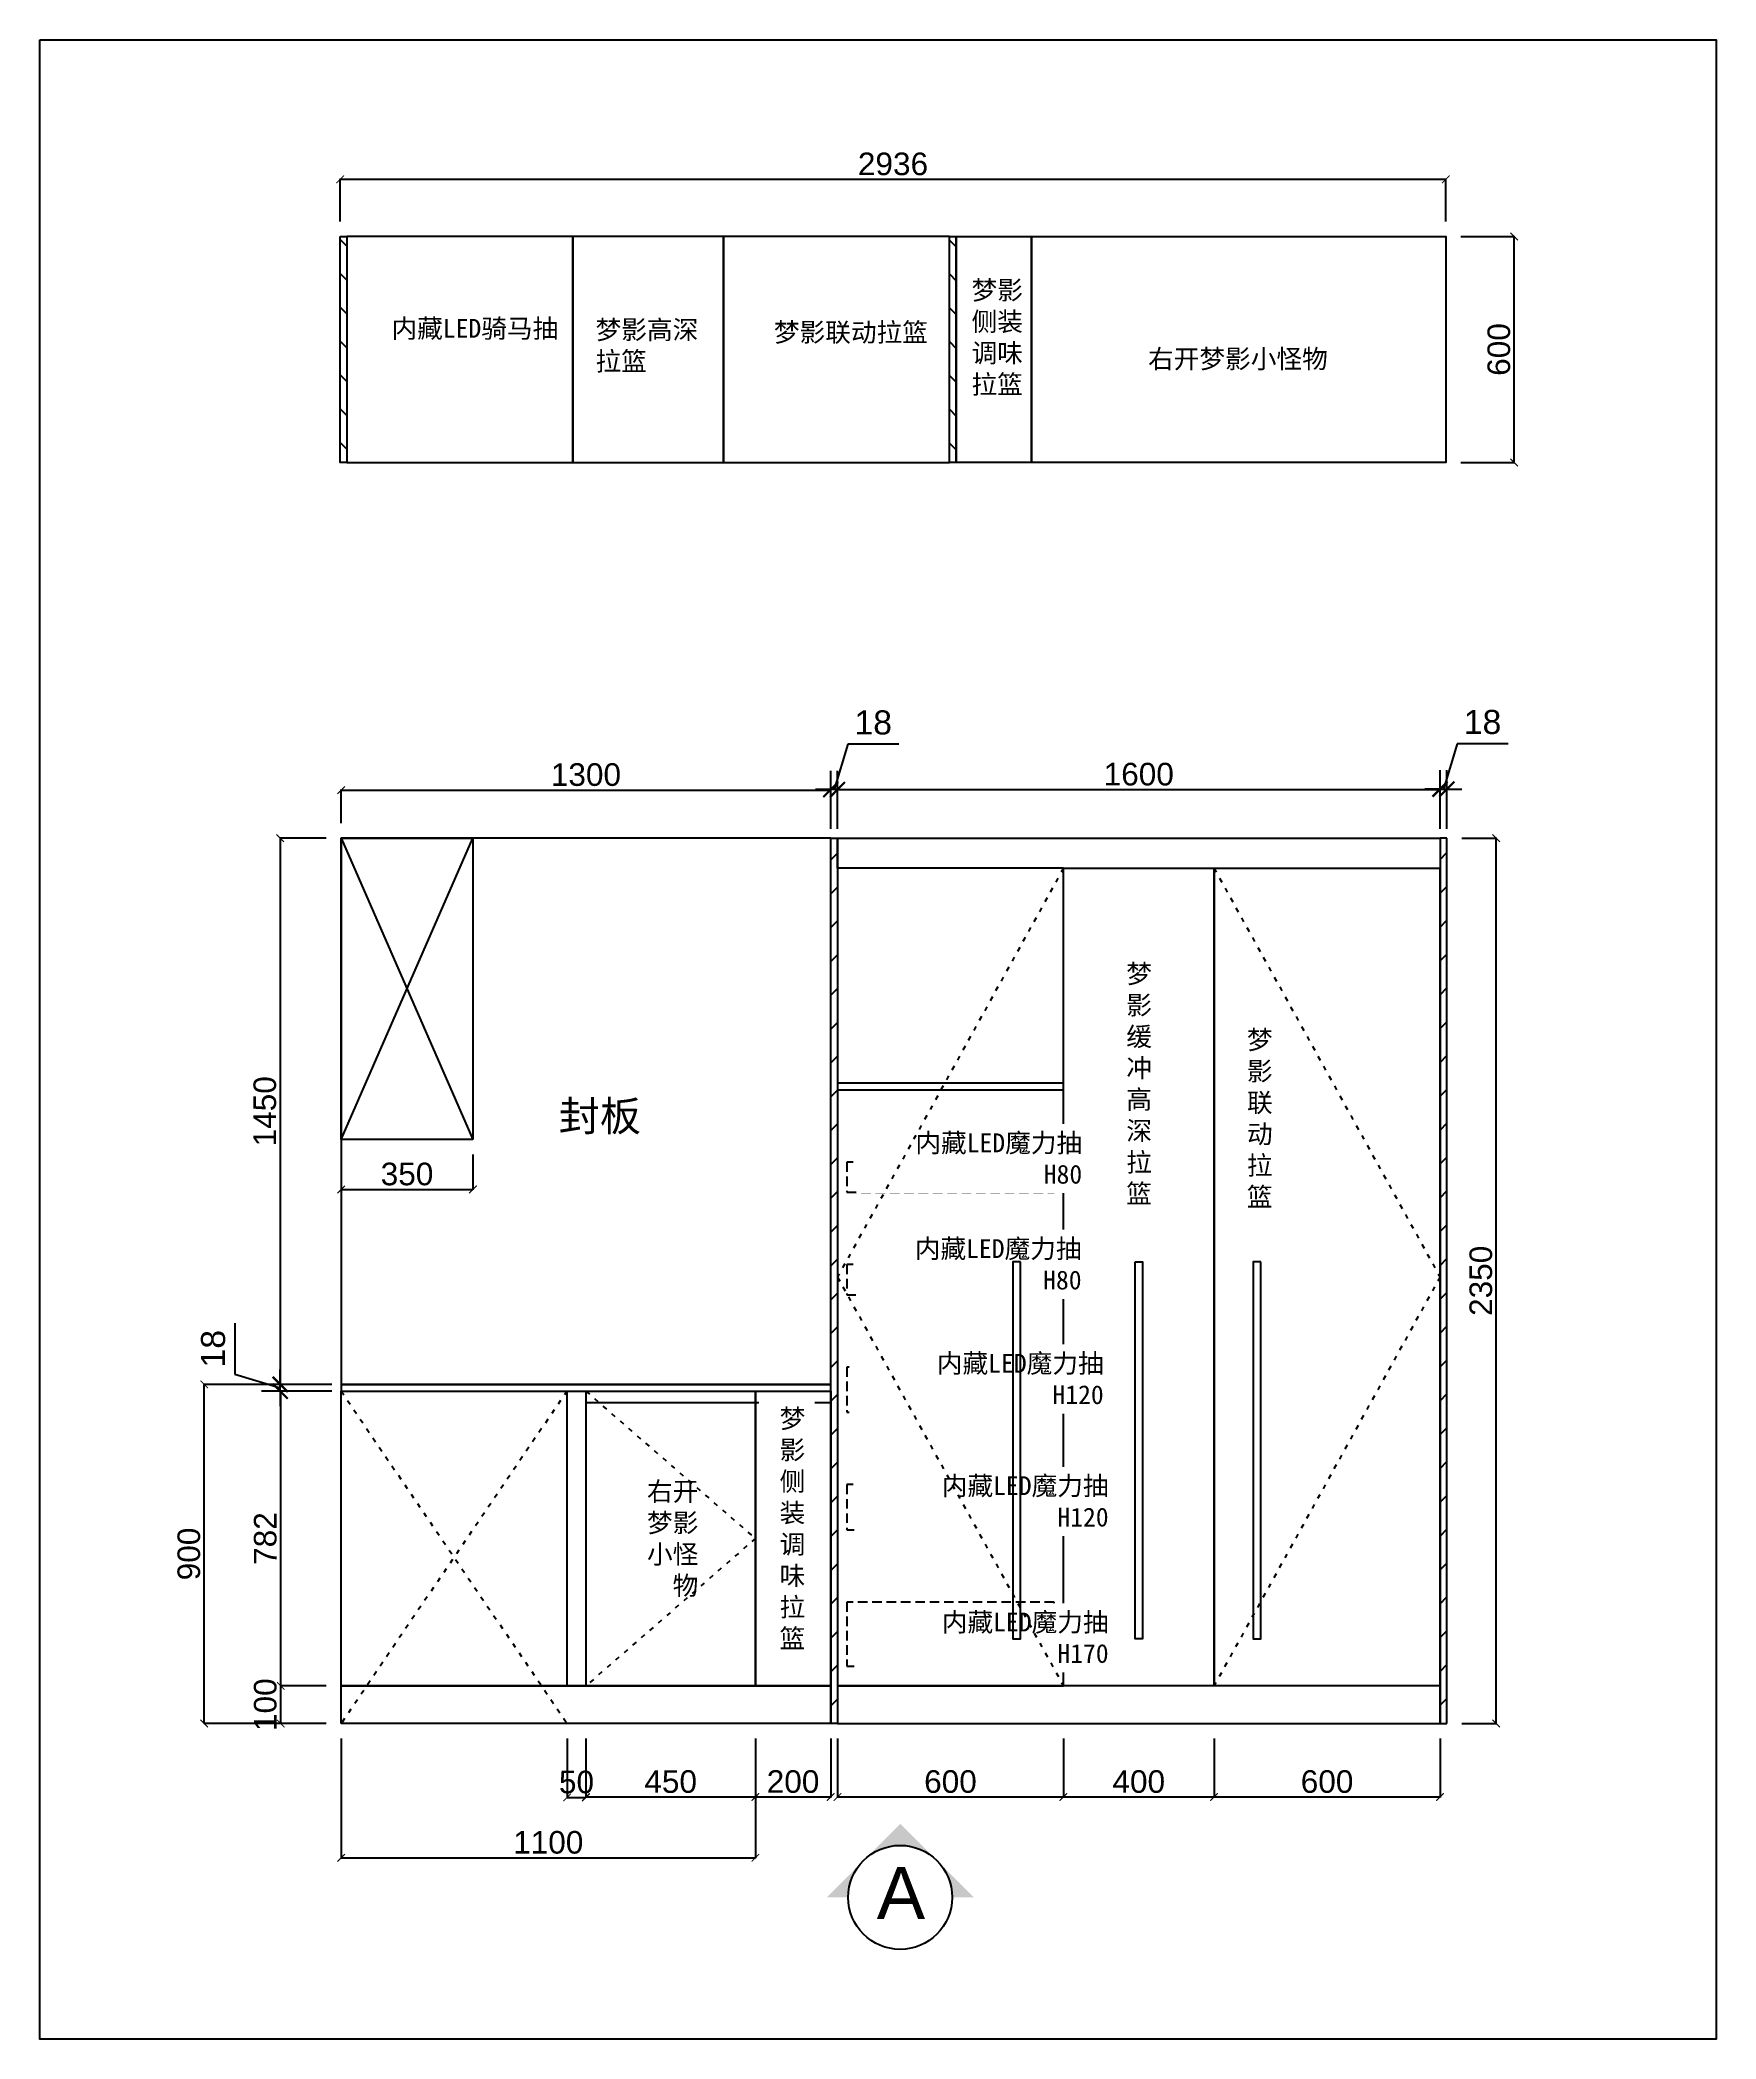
# Model space of a CAD drawing. Header units: millimetres. Extents: x 0 to 1097966, y -63096 to 223085.
# Drawn here: x 1084506 to 1088957, y 207450 to 212756 of the extents above; entities that cross this region are included whole.
import ezdxf

# ---------------------------------------------------------------- set-up
doc = ezdxf.new("R2010")
doc.units = ezdxf.units.MM
for name, pattern in [('1800', [200000, 100000, 100000]), ('34', [30, 12, -18]), ('DASHEDX2', [38.1, 25.4, -12.7])]:
    doc.linetypes.add(name, pattern=pattern)
doc.styles.get("Standard").update_dxf_attribs({"font": 'arial.ttf'})
doc.dimstyles.new('板材标注', dxfattribs={"dimscale": 40, "dimtxt": 1.6, "dimasz": 1, "dimexe": 1.25, "dimexo": 0.625, "dimtad": 1, "dimdec": 0, "dimtxsty": 'Standard', "dimblk": 'ARCHTICK', "dimcen": 2.5, "dimdle": 2, "dimclrd": 5, "dimclre": 5, "dimadec": 0, "dimazin": 0, "dimtfac": 1, "dimtmove": 1, "dimatfit": 3, "dimldrblk": 'DOT', "dimfxl": 1, "dimarcsym": 0})
doc.dimstyles.new('橱柜侧', dxfattribs={"dimtxt": 60, "dimasz": 20, "dimexe": 1.25, "dimexo": 40, "dimgap": 10, "dimtad": 1, "dimdec": 0, "dimtxsty": 'Standard', "dimblk": 'ARCHTICK', "dimcen": 2.5, "dimclrd": 1, "dimclre": 1, "dimadec": 0, "dimazin": 0, "dimtfac": 1, "dimtmove": 0, "dimatfit": 3, "dimfxl": 1, "dimarcsym": 0})
pattern_1 = [(45, (-21950.55, -12343.9), (-44.9012806, 44.9012806), [])]
pattern_2 = [(135, (1287399.76, -781659.03), (-44.9012806, -44.9012806), [])]

msp = doc.modelspace()

# ---------------------------------------------------------------- texts
at = {"color": 251, "true_color": 0x636466, "attachment_point": 1}
for s, insert, char_height, width in [('{\\f宋体|b0|i0|c134|p2;梦影侧装调味拉篮}', (1086979.995, 212117.258), 50, 163.00182), ('\\pt100;{\\fSimSun|b0|i0|c134|p2;内藏LED骑马抽}', (1085439.644, 212015.854), 50, 421.7969), ('{\\f宋体|b0|i0|c134|p2;梦影高深拉篮}', (1085981.684, 212012.094), 50, 287.79138), ('{\\f宋体|b0|i0|c134|p2;梦影联动拉篮}', (1086455.145, 212005.337), 50, 421.7969), ('{\\f宋体|b0|i0|c134|p2;右开梦影小怪物}', (1087448.653, 211934.776), 50, 512.09345), ('{\\f宋体|b0|i0|c134|p2;封板}', (1085883.79, 209940.212), 80, 512.09345)]:
    msp.add_mtext(s, dxfattribs=dict(at, insert=insert, char_height=char_height, width=width))
at = {"char_height": 50, "attachment_point": 3, "bg_fill": 2}
for s, insert, width in [('{\\f宋体|b0|i0|c134|p2;梦影缓冲高深拉篮}', (1087459.135, 210302.699), 60.1258), ('{\\f宋体|b0|i0|c134|p2;右开梦影小怪物}', (1086254.504, 208928.773), 174.56511)]:
    msp.add_mtext(s, dxfattribs=dict(at, insert=insert, width=width))
at = {"color": 7, "insert": (1086728.189, 207906.569), "char_height": 138.021, "attachment_point": 1}
msp.add_mtext('A', dxfattribs=at)

# ---------------------------------------------------------------- blocks, each defined once
blk = doc.blocks.new('_ArchTick')
at = {"color": 0, "linetype": 'ByBlock', "const_width": 0.15}
blk.add_lwpolyline([(-0.5, -0.5), (0.5, 0.5)], dxfattribs=at)
blk = doc.blocks.new('*D220')
at = {"color": 1, "lineweight": -2, "transparency": 16777216}
for p, q in [((1087624, 208247.7), (1087624, 208091.5)), ((1088224, 208247.7), (1088224, 208091.5)), ((1087624, 208092.7), (1088224, 208092.7))]:
    blk.add_line(p, q, dxfattribs=at)
at = {"layer": 'Defpoints', "color": 0, "linetype": '1800', "lineweight": -2, "transparency": 16777216}
for p in [(1087624, 208287.7), (1088224, 208287.7), (1088224, 208092.7)]:
    blk.add_point(p, dxfattribs=at)
at = {"color": 1, "linetype": '1800', "lineweight": -2, "transparency": 16777216, "xscale": 20, "yscale": 20, "zscale": 20, "rotation": 180}
blk.add_blockref('_ArchTick', (1087624, 208092.7), dxfattribs=at)
at = {"color": 1, "linetype": '1800', "lineweight": -2, "transparency": 16777216, "xscale": 20, "yscale": 20, "zscale": 20}
blk.add_blockref('_ArchTick', (1088224, 208092.7), dxfattribs=at)
at = {"color": 0, "linetype": '1800', "transparency": 16777216, "insert": (1087924, 208133.3), "char_height": 60, "attachment_point": 5}
blk.add_mtext('600', dxfattribs=at)
blk = doc.blocks.new('*D221')
at = {"color": 1, "lineweight": -2, "transparency": 16777216}
for p, q in [((1087224, 208247.7), (1087224, 208091.5)), ((1087624, 208247.7), (1087624, 208091.5)), ((1087224, 208092.7), (1087624, 208092.7))]:
    blk.add_line(p, q, dxfattribs=at)
at = {"layer": 'Defpoints', "color": 0, "linetype": '1800', "lineweight": -2, "transparency": 16777216}
for p in [(1087224, 208287.7), (1087624, 208287.7), (1087624, 208092.7)]:
    blk.add_point(p, dxfattribs=at)
at = {"color": 1, "linetype": '1800', "lineweight": -2, "transparency": 16777216, "xscale": 20, "yscale": 20, "zscale": 20, "rotation": 180}
blk.add_blockref('_ArchTick', (1087224, 208092.7), dxfattribs=at)
at = {"color": 1, "linetype": '1800', "lineweight": -2, "transparency": 16777216, "xscale": 20, "yscale": 20, "zscale": 20}
blk.add_blockref('_ArchTick', (1087624, 208092.7), dxfattribs=at)
at = {"color": 0, "linetype": '1800', "transparency": 16777216, "insert": (1087424, 208133.3), "char_height": 60, "attachment_point": 5}
blk.add_mtext('400', dxfattribs=at)
blk = doc.blocks.new('*D222')
at = {"color": 1, "lineweight": -2, "transparency": 16777216}
for p, q in [((1086624, 208247.7), (1086624, 208091.5)), ((1087224, 208247.7), (1087224, 208091.5)), ((1086624, 208092.7), (1087224, 208092.7))]:
    blk.add_line(p, q, dxfattribs=at)
at = {"layer": 'Defpoints', "color": 0, "linetype": '1800', "lineweight": -2, "transparency": 16777216}
for p in [(1086624, 208287.7), (1087224, 208287.7), (1087224, 208092.7)]:
    blk.add_point(p, dxfattribs=at)
at = {"color": 1, "linetype": '1800', "lineweight": -2, "transparency": 16777216, "xscale": 20, "yscale": 20, "zscale": 20, "rotation": 180}
blk.add_blockref('_ArchTick', (1086624, 208092.7), dxfattribs=at)
at = {"color": 1, "linetype": '1800', "lineweight": -2, "transparency": 16777216, "xscale": 20, "yscale": 20, "zscale": 20}
blk.add_blockref('_ArchTick', (1087224, 208092.7), dxfattribs=at)
at = {"color": 0, "linetype": '1800', "transparency": 16777216, "insert": (1086924, 208133.3), "char_height": 60, "attachment_point": 5}
blk.add_mtext('600', dxfattribs=at)
blk = doc.blocks.new('*D223')
at = {"color": 1, "lineweight": -2, "transparency": 16777216}
for p, q in [((1086406, 208247.7), (1086406, 208091.5)), ((1086606, 208247.7), (1086606, 208091.5)), ((1086406, 208092.7), (1086606, 208092.7))]:
    blk.add_line(p, q, dxfattribs=at)
at = {"layer": 'Defpoints', "color": 0, "linetype": '1800', "lineweight": -2, "transparency": 16777216}
for p in [(1086406, 208287.7), (1086606, 208287.7), (1086606, 208092.7)]:
    blk.add_point(p, dxfattribs=at)
at = {"color": 1, "linetype": '1800', "lineweight": -2, "transparency": 16777216, "xscale": 20, "yscale": 20, "zscale": 20, "rotation": 180}
blk.add_blockref('_ArchTick', (1086406, 208092.7), dxfattribs=at)
at = {"color": 1, "linetype": '1800', "lineweight": -2, "transparency": 16777216, "xscale": 20, "yscale": 20, "zscale": 20}
blk.add_blockref('_ArchTick', (1086606, 208092.7), dxfattribs=at)
at = {"color": 0, "linetype": '1800', "transparency": 16777216, "insert": (1086506, 208133.3), "char_height": 60, "attachment_point": 5}
blk.add_mtext('200', dxfattribs=at)
blk = doc.blocks.new('*D224')
at = {"color": 1, "lineweight": -2, "transparency": 16777216}
for p, q in [((1085956, 208247.7), (1085956, 208091.5)), ((1086406, 208247.7), (1086406, 208091.5)), ((1085956, 208092.7), (1086406, 208092.7))]:
    blk.add_line(p, q, dxfattribs=at)
at = {"layer": 'Defpoints', "color": 0, "linetype": '1800', "lineweight": -2, "transparency": 16777216}
for p in [(1085956, 208287.7), (1086406, 208287.7), (1086406, 208092.7)]:
    blk.add_point(p, dxfattribs=at)
at = {"color": 1, "linetype": '1800', "lineweight": -2, "transparency": 16777216, "xscale": 20, "yscale": 20, "zscale": 20, "rotation": 180}
blk.add_blockref('_ArchTick', (1085956, 208092.7), dxfattribs=at)
at = {"color": 1, "linetype": '1800', "lineweight": -2, "transparency": 16777216, "xscale": 20, "yscale": 20, "zscale": 20}
blk.add_blockref('_ArchTick', (1086406, 208092.7), dxfattribs=at)
at = {"color": 0, "linetype": '1800', "transparency": 16777216, "insert": (1086181, 208133.3), "char_height": 60, "attachment_point": 5}
blk.add_mtext('450', dxfattribs=at)
blk = doc.blocks.new('*D225')
at = {"color": 1, "lineweight": -2, "transparency": 16777216}
for p, q in [((1085906, 208247.7), (1085906, 208090.2)), ((1085956, 208247.7), (1085956, 208090.2)), ((1085906, 208091.5), (1085956, 208091.5))]:
    blk.add_line(p, q, dxfattribs=at)
at = {"layer": 'Defpoints', "color": 0, "linetype": '1800', "lineweight": -2, "transparency": 16777216}
for p in [(1085906, 208287.7), (1085956, 208287.7), (1085956, 208091.5)]:
    blk.add_point(p, dxfattribs=at)
at = {"color": 1, "linetype": '1800', "lineweight": -2, "transparency": 16777216, "xscale": 20, "yscale": 20, "zscale": 20, "rotation": 180}
blk.add_blockref('_ArchTick', (1085906, 208091.5), dxfattribs=at)
at = {"color": 1, "linetype": '1800', "lineweight": -2, "transparency": 16777216, "xscale": 20, "yscale": 20, "zscale": 20}
blk.add_blockref('_ArchTick', (1085956, 208091.5), dxfattribs=at)
at = {"color": 0, "linetype": '1800', "transparency": 16777216, "insert": (1085931, 208132.1), "char_height": 60, "attachment_point": 5}
blk.add_mtext('50', dxfattribs=at)
blk = doc.blocks.new('*D226')
at = {"color": 1, "lineweight": -2, "transparency": 16777216}
for p, q in [((1085306, 208247.7), (1085306, 207930.1)), ((1086406, 208247.7), (1086406, 207930.1)), ((1085306, 207931.3), (1086406, 207931.3))]:
    blk.add_line(p, q, dxfattribs=at)
at = {"layer": 'Defpoints', "color": 0, "linetype": '1800', "lineweight": -2, "transparency": 16777216}
for p in [(1085306, 208287.7), (1086406, 208287.7), (1086406, 207931.3)]:
    blk.add_point(p, dxfattribs=at)
at = {"color": 1, "linetype": '1800', "lineweight": -2, "transparency": 16777216, "xscale": 20, "yscale": 20, "zscale": 20, "rotation": 180}
blk.add_blockref('_ArchTick', (1085306, 207931.3), dxfattribs=at)
at = {"color": 1, "linetype": '1800', "lineweight": -2, "transparency": 16777216, "xscale": 20, "yscale": 20, "zscale": 20}
blk.add_blockref('_ArchTick', (1086406, 207931.3), dxfattribs=at)
at = {"color": 0, "linetype": '1800', "transparency": 16777216, "insert": (1085856, 207972), "char_height": 60, "attachment_point": 5}
blk.add_mtext('1100', dxfattribs=at)
blk = doc.blocks.new('*D227')
at = {"color": 1, "lineweight": -2, "transparency": 16777216}
for p, q in [((1085266, 208387.7), (1085144.2, 208387.7)), ((1085145.5, 208287.7), (1085145.5, 208387.7)), ((1085266, 208287.7), (1085144.2, 208287.7))]:
    blk.add_line(p, q, dxfattribs=at)
at = {"layer": 'Defpoints', "color": 0, "linetype": '1800', "lineweight": -2, "transparency": 16777216}
for p in [(1085145.5, 208387.7), (1085306, 208387.7), (1085306, 208287.7)]:
    blk.add_point(p, dxfattribs=at)
at = {"color": 1, "linetype": '1800', "lineweight": -2, "transparency": 16777216, "xscale": 20, "yscale": 20, "zscale": 20}
for p, rotation in [((1085145.5, 208387.7), 90), ((1085145.5, 208287.7), 270)]:
    blk.add_blockref('_ArchTick', p, dxfattribs=dict(at, rotation=rotation))
at = {"color": 0, "linetype": '1800', "transparency": 16777216, "insert": (1085104.8, 208337.7), "char_height": 60, "attachment_point": 5, "rotation": 90}
blk.add_mtext('100', dxfattribs=at)
blk = doc.blocks.new('*D228')
at = {"color": 1, "lineweight": -2, "transparency": 16777216}
for p, q in [((1085266, 209169.7), (1085144.2, 209169.7)), ((1085145.5, 208387.7), (1085145.5, 209169.7)), ((1085266, 208387.7), (1085144.2, 208387.7))]:
    blk.add_line(p, q, dxfattribs=at)
at = {"layer": 'Defpoints', "color": 0, "linetype": '1800', "lineweight": -2, "transparency": 16777216}
for p in [(1085145.5, 209169.7), (1085306, 209169.7), (1085306, 208387.7)]:
    blk.add_point(p, dxfattribs=at)
at = {"color": 1, "linetype": '1800', "lineweight": -2, "transparency": 16777216, "xscale": 20, "yscale": 20, "zscale": 20}
for p, rotation in [((1085145.5, 209169.7), 90), ((1085145.5, 208387.7), 270)]:
    blk.add_blockref('_ArchTick', p, dxfattribs=dict(at, rotation=rotation))
at = {"color": 0, "linetype": '1800', "transparency": 16777216, "insert": (1085104.8, 208778.7), "char_height": 60, "attachment_point": 5, "rotation": 90}
blk.add_mtext('782', dxfattribs=at)
blk = doc.blocks.new('*D229')
at = {"color": 5, "lineweight": -2, "transparency": 16777216}
for p, q in [((1085024, 209350.5), (1085024, 209214.7)), ((1085024, 209214.7), (1085144.2, 209178.7)), ((1085144.2, 209187.7), (1085144.2, 209227.7)), ((1085281, 209187.7), (1085094.2, 209187.7)), ((1085281, 209169.7), (1085094.2, 209169.7)), ((1085144.2, 209169.7), (1085144.2, 209187.7)), ((1085144.2, 209169.7), (1085144.2, 209129.7))]:
    blk.add_line(p, q, dxfattribs=at)
at = {"layer": 'Defpoints', "color": 0, "linetype": '1800', "lineweight": -2, "transparency": 16777216}
for p in [(1085144.2, 209187.7), (1085306, 209187.7), (1085306, 209169.7)]:
    blk.add_point(p, dxfattribs=at)
at = {"color": 5, "linetype": '1800', "lineweight": -2, "transparency": 16777216, "xscale": 40, "yscale": 40, "zscale": 40}
for p, rotation in [((1085144.2, 209187.7), 270), ((1085144.2, 209169.7), 90)]:
    blk.add_blockref('_ArchTick', p, dxfattribs=dict(at, rotation=rotation))
at = {"color": 0, "linetype": '1800', "transparency": 16777216, "insert": (1084966.3, 209282.6), "char_height": 64, "attachment_point": 5, "rotation": 90}
blk.add_mtext('18', dxfattribs=at)
blk = doc.blocks.new('_Dot')
at = {"color": 0, "linetype": 'ByBlock', "lineweight": -2}
blk.add_line((-0.5, 0), (-1, 0), dxfattribs=at)
at = {"color": 0, "linetype": 'ByBlock', "const_width": 0.5}
blk.add_lwpolyline([(-0.25, 0, 1), (0.25, 0, 1)], format="xyb", close=True, dxfattribs=at)
blk = doc.blocks.new('*D230')
at = {"color": 1, "lineweight": -2, "transparency": 16777216}
for p, q in [((1085266, 209187.7), (1084941.2, 209187.7)), ((1084942.5, 208287.7), (1084942.5, 209187.7)), ((1085266, 208287.7), (1084941.2, 208287.7))]:
    blk.add_line(p, q, dxfattribs=at)
at = {"layer": 'Defpoints', "color": 0, "linetype": '1800', "lineweight": -2, "transparency": 16777216}
for p in [(1084942.5, 209187.7), (1085306, 209187.7), (1085306, 208287.7)]:
    blk.add_point(p, dxfattribs=at)
at = {"color": 1, "linetype": '1800', "lineweight": -2, "transparency": 16777216, "xscale": 20, "yscale": 20, "zscale": 20}
for p, rotation in [((1084942.5, 209187.7), 90), ((1084942.5, 208287.7), 270)]:
    blk.add_blockref('_ArchTick', p, dxfattribs=dict(at, rotation=rotation))
at = {"color": 0, "linetype": '1800', "transparency": 16777216, "insert": (1084901.8, 208737.7), "char_height": 60, "attachment_point": 5, "rotation": 90}
blk.add_mtext('900', dxfattribs=at)
blk = doc.blocks.new('*D231')
at = {"color": 1, "lineweight": -2, "transparency": 16777216}
for p, q in [((1088282, 210637.7), (1088374.5, 210637.7)), ((1088373.3, 208287.7), (1088373.3, 210637.7)), ((1088282, 208287.7), (1088374.5, 208287.7))]:
    blk.add_line(p, q, dxfattribs=at)
at = {"layer": 'Defpoints', "color": 0, "linetype": '1800', "lineweight": -2, "transparency": 16777216}
for p in [(1088242, 210637.7), (1088373.3, 210637.7), (1088242, 208287.7)]:
    blk.add_point(p, dxfattribs=at)
at = {"color": 1, "linetype": '1800', "lineweight": -2, "transparency": 16777216, "xscale": 20, "yscale": 20, "zscale": 20}
for p, rotation in [((1088373.3, 210637.7), 90), ((1088373.3, 208287.7), 270)]:
    blk.add_blockref('_ArchTick', p, dxfattribs=dict(at, rotation=rotation))
at = {"color": 0, "linetype": '1800', "transparency": 16777216, "insert": (1088332.6, 209462.7), "char_height": 60, "attachment_point": 5, "rotation": 90}
blk.add_mtext('2350', dxfattribs=at)
blk = doc.blocks.new('*D232')
at = {"color": 1, "lineweight": -2, "transparency": 16777216}
for p, q in [((1085306, 210677.7), (1085306, 210766.6)), ((1085306, 210765.3), (1086606, 210765.3)), ((1086606, 210677.7), (1086606, 210766.6))]:
    blk.add_line(p, q, dxfattribs=at)
at = {"layer": 'Defpoints', "color": 0, "linetype": '1800', "lineweight": -2, "transparency": 16777216}
for p in [(1086606, 210765.3), (1085306, 210637.7), (1086606, 210637.7)]:
    blk.add_point(p, dxfattribs=at)
at = {"color": 1, "linetype": '1800', "lineweight": -2, "transparency": 16777216, "xscale": 20, "yscale": 20, "zscale": 20, "rotation": 180}
blk.add_blockref('_ArchTick', (1085306, 210765.3), dxfattribs=at)
at = {"color": 1, "linetype": '1800', "lineweight": -2, "transparency": 16777216, "xscale": 20, "yscale": 20, "zscale": 20}
blk.add_blockref('_ArchTick', (1086606, 210765.3), dxfattribs=at)
at = {"color": 0, "linetype": '1800', "transparency": 16777216, "insert": (1085956, 210806), "char_height": 60, "attachment_point": 5}
blk.add_mtext('1300', dxfattribs=at)
blk = doc.blocks.new('*D233')
at = {"color": 1, "lineweight": -2, "transparency": 16777216}
for p, q in [((1085266, 210637.7), (1085143, 210637.7)), ((1085144.2, 210637.7), (1085144.2, 209187.7)), ((1085266, 209187.7), (1085143, 209187.7))]:
    blk.add_line(p, q, dxfattribs=at)
at = {"layer": 'Defpoints', "color": 0, "linetype": '1800', "lineweight": -2, "transparency": 16777216}
for p in [(1085306, 210637.7), (1085144.2, 209187.7), (1085306, 209187.7)]:
    blk.add_point(p, dxfattribs=at)
at = {"color": 1, "linetype": '1800', "lineweight": -2, "transparency": 16777216, "xscale": 20, "yscale": 20, "zscale": 20}
for p, rotation in [((1085144.2, 210637.7), 90), ((1085144.2, 209187.7), 270)]:
    blk.add_blockref('_ArchTick', p, dxfattribs=dict(at, rotation=rotation))
at = {"color": 0, "linetype": '1800', "transparency": 16777216, "insert": (1085103.6, 209912.7), "char_height": 60, "attachment_point": 5, "rotation": 90}
blk.add_mtext('1450', dxfattribs=at)
blk = doc.blocks.new('*D234')
at = {"color": 1, "lineweight": -2, "transparency": 16777216}
for p, q in [((1085306, 209797.7), (1085306, 209704)), ((1085656, 209797.7), (1085656, 209704)), ((1085306, 209705.3), (1085656, 209705.3))]:
    blk.add_line(p, q, dxfattribs=at)
at = {"layer": 'Defpoints', "color": 0, "linetype": '1800', "lineweight": -2, "transparency": 16777216}
for p in [(1085306, 209837.7), (1085656, 209837.7), (1085656, 209705.3)]:
    blk.add_point(p, dxfattribs=at)
at = {"color": 1, "linetype": '1800', "lineweight": -2, "transparency": 16777216, "xscale": 20, "yscale": 20, "zscale": 20, "rotation": 180}
blk.add_blockref('_ArchTick', (1085306, 209705.3), dxfattribs=at)
at = {"color": 1, "linetype": '1800', "lineweight": -2, "transparency": 16777216, "xscale": 20, "yscale": 20, "zscale": 20}
blk.add_blockref('_ArchTick', (1085656, 209705.3), dxfattribs=at)
at = {"color": 0, "linetype": '1800', "transparency": 16777216, "insert": (1085481, 209745.9), "char_height": 60, "attachment_point": 5}
blk.add_mtext('350', dxfattribs=at)
blk = doc.blocks.new('*D235')
at = {"color": 1, "linetype": '1800', "lineweight": -2, "transparency": 16777216}
for p, q in [((1086624, 210677.7), (1086624, 210767.8)), ((1086624, 210766.6), (1088224, 210766.6)), ((1088224, 210677.7), (1088224, 210767.8))]:
    blk.add_line(p, q, dxfattribs=at)
at = {"layer": 'Defpoints', "color": 0, "linetype": '1800', "lineweight": -2, "transparency": 16777216}
for p in [(1088224, 210766.6), (1086624, 210637.7), (1088224, 210637.7)]:
    blk.add_point(p, dxfattribs=at)
at = {"color": 1, "linetype": '1800', "lineweight": -2, "transparency": 16777216, "xscale": 20, "yscale": 20, "zscale": 20, "rotation": 180}
blk.add_blockref('_ArchTick', (1086624, 210766.6), dxfattribs=at)
at = {"color": 1, "linetype": '1800', "lineweight": -2, "transparency": 16777216, "xscale": 20, "yscale": 20, "zscale": 20}
blk.add_blockref('_ArchTick', (1088224, 210766.6), dxfattribs=at)
at = {"color": 0, "linetype": '1800', "lineweight": -2, "transparency": 16777216, "insert": (1087424, 210807.2), "char_height": 60, "attachment_point": 5}
blk.add_mtext('1600', dxfattribs=at)
blk = doc.blocks.new('*D236')
at = {"color": 5, "linetype": '1800', "lineweight": -2, "transparency": 16777216}
for p, q in [((1088269.1, 210888), (1088233, 210767.8)), ((1088404.9, 210888), (1088269.1, 210888)), ((1088224, 210662.7), (1088224, 210817.8)), ((1088242, 210662.7), (1088242, 210817.8)), ((1088224, 210767.8), (1088184, 210767.8)), ((1088224, 210767.8), (1088242, 210767.8)), ((1088242, 210767.8), (1088282, 210767.8))]:
    blk.add_line(p, q, dxfattribs=at)
at = {"layer": 'Defpoints', "color": 0, "linetype": '1800', "lineweight": -2, "transparency": 16777216}
for p in [(1088242, 210767.8), (1088224, 210637.7), (1088242, 210637.7)]:
    blk.add_point(p, dxfattribs=at)
at = {"color": 5, "linetype": '1800', "lineweight": -2, "transparency": 16777216, "xscale": 40, "yscale": 40, "zscale": 40}
blk.add_blockref('_ArchTick', (1088224, 210767.8), dxfattribs=at)
at = {"color": 5, "linetype": '1800', "lineweight": -2, "transparency": 16777216, "xscale": 40, "yscale": 40, "zscale": 40, "rotation": 180}
blk.add_blockref('_ArchTick', (1088242, 210767.8), dxfattribs=at)
at = {"color": 0, "linetype": '1800', "lineweight": -2, "transparency": 16777216, "insert": (1088337, 210945.7), "char_height": 64, "attachment_point": 5}
blk.add_mtext('18', dxfattribs=at)
blk = doc.blocks.new('*D237')
at = {"color": 5, "linetype": '1800', "lineweight": -2, "transparency": 16777216}
for p, q in [((1086651.1, 210886.8), (1086615, 210766.6)), ((1086786.9, 210886.8), (1086651.1, 210886.8)), ((1086606, 210662.7), (1086606, 210816.6)), ((1086624, 210662.7), (1086624, 210816.6)), ((1086606, 210766.6), (1086566, 210766.6)), ((1086624, 210766.6), (1086606, 210766.6)), ((1086624, 210766.6), (1086664, 210766.6))]:
    blk.add_line(p, q, dxfattribs=at)
at = {"layer": 'Defpoints', "color": 0, "linetype": '1800', "lineweight": -2, "transparency": 16777216}
for p in [(1086606, 210766.6), (1086606, 210637.7), (1086624, 210637.7)]:
    blk.add_point(p, dxfattribs=at)
at = {"color": 5, "linetype": '1800', "lineweight": -2, "transparency": 16777216, "xscale": 40, "yscale": 40, "zscale": 40}
blk.add_blockref('_ArchTick', (1086606, 210766.6), dxfattribs=at)
at = {"color": 5, "linetype": '1800', "lineweight": -2, "transparency": 16777216, "xscale": 40, "yscale": 40, "zscale": 40, "rotation": 180}
blk.add_blockref('_ArchTick', (1086624, 210766.6), dxfattribs=at)
at = {"color": 0, "linetype": '1800', "lineweight": -2, "transparency": 16777216, "insert": (1086719, 210944.4), "char_height": 64, "attachment_point": 5}
blk.add_mtext('18', dxfattribs=at)
blk = doc.blocks.new('*D242')
at = {"color": 1, "linetype": '1800', "lineweight": -2, "transparency": 16777216}
for p, q in [((1085303.4, 212274.7), (1085303.4, 212387.6)), ((1085303.4, 212386.4), (1088239.4, 212386.4)), ((1088239.4, 212274.7), (1088239.4, 212387.6))]:
    blk.add_line(p, q, dxfattribs=at)
at = {"layer": 'Defpoints', "color": 0, "linetype": '1800', "lineweight": -2, "transparency": 16777216}
for p in [(1088239.4, 212386.4), (1085303.4, 212234.7), (1088239.4, 212234.7)]:
    blk.add_point(p, dxfattribs=at)
at = {"color": 1, "linetype": '1800', "lineweight": -2, "transparency": 16777216, "xscale": 20, "yscale": 20, "zscale": 20, "rotation": 180}
blk.add_blockref('_ArchTick', (1085303.4, 212386.4), dxfattribs=at)
at = {"color": 1, "linetype": '1800', "lineweight": -2, "transparency": 16777216, "xscale": 20, "yscale": 20, "zscale": 20}
blk.add_blockref('_ArchTick', (1088239.4, 212386.4), dxfattribs=at)
at = {"color": 0, "linetype": '1800', "lineweight": -2, "transparency": 16777216, "insert": (1086771.4, 212427), "char_height": 60, "attachment_point": 5}
blk.add_mtext('2936', dxfattribs=at)
blk = doc.blocks.new('*D243')
at = {"color": 1, "linetype": '1800', "lineweight": -2, "transparency": 16777216}
for p, q in [((1088279.4, 212234.7), (1088422.3, 212234.7)), ((1088421.1, 211634.7), (1088421.1, 212234.7)), ((1088279.4, 211634.7), (1088422.3, 211634.7))]:
    blk.add_line(p, q, dxfattribs=at)
at = {"layer": 'Defpoints', "color": 0, "linetype": '1800', "lineweight": -2, "transparency": 16777216}
for p in [(1088239.4, 212234.7), (1088421.1, 212234.7), (1088239.4, 211634.7)]:
    blk.add_point(p, dxfattribs=at)
at = {"color": 1, "linetype": '1800', "lineweight": -2, "transparency": 16777216, "xscale": 20, "yscale": 20, "zscale": 20}
for p, rotation in [((1088421.1, 212234.7), 90), ((1088421.1, 211634.7), 270)]:
    blk.add_blockref('_ArchTick', p, dxfattribs=dict(at, rotation=rotation))
at = {"color": 0, "linetype": '1800', "lineweight": -2, "transparency": 16777216, "insert": (1088380.4, 211934.7), "char_height": 60, "attachment_point": 5, "rotation": 90}
blk.add_mtext('600', dxfattribs=at)

# ---------------------------------------------------------------- dimensions: what is measured, and where the dimension line sits
at = {"linetype": '1800', "lineweight": -2}
for base, p1, p2, dimstyle, picture, middle in [((1088239.352, 212386.359), (1085303.352, 212234.742), (1088239.352, 212234.742), '橱柜侧', '*D242', (1086771.352, 212427.014)), ((1086606.028, 210766.591), (1086624.028, 210637.694), (1086606.028, 210637.694), '板材标注', '*D237', (1086676.081, 210944.444)), ((1088242.028, 210767.841), (1088224.028, 210637.694), (1088242.028, 210637.694), '板材标注', '*D236', (1088294.081, 210945.694)), ((1088224.028, 210766.591), (1086624.028, 210637.694), (1088224.028, 210637.694), '橱柜侧', '*D235', (1087424.028, 210807.225))]:
    dim = msp.add_linear_dim(base=base, p1=p1, p2=p2, dimstyle=dimstyle, dxfattribs=at)
    dim.commit()
    dim.dimension.update_dxf_attribs({"geometry": picture, "text_midpoint": middle})
dim = msp.add_linear_dim(base=(1088421.053, 212234.742), p1=(1088239.352, 211634.742), p2=(1088239.352, 212234.742), angle=90, dimstyle='橱柜侧', dxfattribs=at)
dim.commit()
dim.dimension.update_dxf_attribs({"geometry": '*D243', "text_midpoint": (1088380.418, 211934.742)})
for base, p1, p2, picture, middle in [((1086606.028, 210765.341), (1085306.028, 210637.694), (1086606.028, 210637.694), '*D232', (1085956.028, 210805.995)), ((1085656.028, 209705.293), (1085306.028, 209837.694), (1085656.028, 209837.694), '*D234', (1085481.028, 209745.948)), ((1086406.028, 207931.338), (1085306.028, 208287.694), (1086406.028, 208287.694), '*D226', (1085856.028, 207971.972)), ((1086406.028, 208092.701), (1085956.028, 208287.694), (1086406.028, 208287.694), '*D224', (1086181.028, 208133.336)), ((1086606.028, 208092.701), (1086406.028, 208287.694), (1086606.028, 208287.694), '*D223', (1086506.028, 208133.336)), ((1087224.028, 208092.701), (1086624.028, 208287.694), (1087224.028, 208287.694), '*D222', (1086924.028, 208133.336)), ((1087624.028, 208092.701), (1087224.028, 208287.694), (1087624.028, 208287.694), '*D221', (1087424.028, 208133.336)), ((1088224.028, 208092.701), (1087624.028, 208287.694), (1088224.028, 208287.694), '*D220', (1087924.028, 208133.336))]:
    dim = msp.add_linear_dim(base=base, p1=p1, p2=p2, dimstyle='橱柜侧')
    dim.commit()
    dim.dimension.update_dxf_attribs({"geometry": picture, "text_midpoint": middle})
for base, p1, p2, dimstyle, picture, middle in [((1085144.202, 209187.694), (1085306.028, 210637.694), (1085306.028, 209187.694), '橱柜侧', '*D233', (1085103.568, 209912.694)), ((1088373.278, 210637.694), (1088242.028, 208287.694), (1088242.028, 210637.694), '橱柜侧', '*D231', (1088332.623, 209462.694)), ((1085144.202, 209187.694), (1085306.028, 209169.694), (1085306.028, 209187.694), '板材标注', '*D229', (1084966.349, 209239.747)), ((1084942.472, 209187.694), (1085306.028, 208287.694), (1085306.028, 209187.694), '橱柜侧', '*D230', (1084901.838, 208737.694)), ((1085145.452, 209169.694), (1085306.028, 208387.694), (1085306.028, 209169.694), '橱柜侧', '*D228', (1085104.818, 208778.694))]:
    dim = msp.add_linear_dim(base=base, p1=p1, p2=p2, angle=90, dimstyle=dimstyle)
    dim.commit()
    dim.dimension.update_dxf_attribs({"geometry": picture, "text_midpoint": middle})
dim = msp.add_linear_dim(base=(1085145.452, 208387.694), p1=(1085306.028, 208287.694), p2=(1085306.028, 208387.694), angle=90, dimstyle='橱柜侧')
dim.commit()
dim.dimension.update_dxf_attribs({"geometry": '*D227', "text_midpoint": (1085145.452, 208337.694), "dimtype": 160})
dim = msp.add_linear_dim(base=(1085956.028, 208091.451), p1=(1085906.028, 208287.694), p2=(1085956.028, 208287.694), dimstyle='橱柜侧')
dim.commit()
dim.dimension.update_dxf_attribs({"geometry": '*D225', "text_midpoint": (1085931.028, 208091.451), "dimtype": 160})

# ---------------------------------------------------------------- hatches: boundary and pattern name
h = msp.add_hatch()
h.set_pattern_fill('ANSI31', color=256, scale=20, angle=90)
h.set_pattern_definition(pattern_2)
h.paths.add_polyline_path([(1085303.352, 212234.742), (1085303.352, 211634.742), (1085321.352, 211634.742), (1085321.352, 212234.742)])
h = msp.add_hatch()
h.set_pattern_fill('ANSI31', color=256, scale=20, angle=90)
h.set_pattern_definition(pattern_2)
h.paths.add_polyline_path([(1086921.352, 212234.742), (1086921.352, 211634.742), (1086939.352, 211634.742), (1086939.352, 212234.742)])
h = msp.add_hatch()
h.set_pattern_fill('ANSI31', color=256, scale=20)
h.set_pattern_definition(pattern_1)
h.paths.add_polyline_path([(1086606.028, 208287.694), (1086606.028, 210637.694), (1086624.028, 210637.694), (1086624.028, 208287.694)])
h = msp.add_hatch()
h.set_pattern_fill('ANSI31', color=256, scale=20)
h.set_pattern_definition(pattern_1)
h.paths.add_polyline_path([(1088224.028, 210637.694), (1088224.028, 208287.694), (1088242.028, 208287.694), (1088242.028, 210637.694)])
h = msp.add_hatch(color=7)
h.paths.add_polyline_path([(1086790.535, 208021.474), (1086692.94, 207923.879, -0.41421356), (1086888.131, 207923.879)])
h.paths.add_polyline_path([(1086692.94, 207923.879), (1086595.344, 207826.283), (1086652.514, 207826.283, -0.19891237)])
h.paths.add_polyline_path([(1086888.131, 207923.879, -0.19891237), (1086928.556, 207826.283), (1086985.727, 207826.283)])

# ---------------------------------------------------------------- linework, layer by layer
at = {"color": 1}
for p, q in [((1085306.028, 210637.694), (1085656.028, 210637.694)), ((1085306.028, 209837.694), (1085306.028, 210637.694)), ((1085306.028, 210637.694), (1085656.028, 209837.694)), ((1085306.028, 209837.694), (1085656.028, 210637.694)), ((1085656.028, 210637.694), (1085656.028, 209837.694)), ((1085656.028, 209837.694), (1085306.028, 209837.694))]:
    msp.add_line(p, q, dxfattribs=at)
for p, q in [((1086606.028, 208287.694), (1086606.028, 210637.694)), ((1086606.028, 210637.694), (1086624.028, 210637.694)), ((1086624.028, 210557.694), (1086624.028, 210637.694)), ((1086624.028, 210637.694), (1088224.028, 210637.694)), ((1086624.028, 210637.694), (1086624.028, 208287.694)), ((1088224.028, 210637.694), (1088224.028, 210557.694)), ((1088242.028, 210637.694), (1088224.028, 210637.694)), ((1088224.028, 210637.694), (1088224.028, 208287.694)), ((1088242.028, 208287.694), (1088242.028, 210637.694)), ((1087224.028, 210557.694), (1086624.028, 210557.694)), ((1086624.028, 210557.694), (1086624.028, 208387.694)), ((1087224.028, 210557.694), (1087624.028, 210557.694)), ((1087224.028, 208387.694), (1087224.028, 210557.694)), ((1087224.028, 208387.694), (1087224.028, 210557.694)), ((1087224.028, 208387.694), (1087224.028, 210557.694)), ((1087624.028, 208387.694), (1087624.028, 210557.694)), ((1087624.028, 210557.694), (1088224.028, 210557.694)), ((1087624.028, 210557.694), (1087624.028, 208387.694)), ((1087624.028, 208387.694), (1087624.028, 210557.694)), ((1087624.028, 210557.694), (1087624.028, 208387.694)), ((1088224.028, 210557.694), (1088224.028, 208387.694)), ((1088224.028, 208387.694), (1088224.028, 210557.694)), ((1087224.028, 209987.694), (1086624.028, 209987.694)), ((1086624.028, 209987.694), (1086624.028, 209969.694)), ((1086624.028, 209969.694), (1087224.028, 209969.694)), ((1085656.028, 209837.694), (1085306.028, 209837.694)), ((1086606.028, 209187.694), (1085306.028, 209187.694)), ((1085306.028, 209187.694), (1085306.028, 209169.694)), ((1085306.028, 208387.694), (1085306.028, 209169.694)), ((1085306.028, 209169.694), (1086406.028, 209169.694)), ((1085906.028, 208387.694), (1085906.028, 209169.694)), ((1085906.028, 209169.694), (1085956.028, 209169.694)), ((1085956.028, 209169.694), (1085956.028, 208387.694)), ((1085956.028, 209169.694), (1085956.028, 209139.694)), ((1086406.028, 208387.694), (1086406.028, 209169.694)), ((1086406.028, 209169.694), (1086606.028, 209169.694)), ((1086406.028, 209169.694), (1086406.028, 208387.694)), ((1086606.028, 209169.694), (1086606.028, 209187.694)), ((1086606.028, 209169.694), (1086606.028, 208387.694)), ((1086606.028, 209139.694), (1086606.028, 209169.694)), ((1085956.028, 209139.694), (1086606.028, 209139.694)), ((1086406.028, 208387.694), (1085306.028, 208387.694)), ((1085306.028, 208287.694), (1085306.028, 208387.694)), ((1085306.028, 208387.694), (1086606.028, 208387.694)), ((1085956.028, 208387.694), (1085906.028, 208387.694)), ((1086606.028, 208387.694), (1086406.028, 208387.694)), ((1086606.028, 208387.694), (1086606.028, 208287.694)), ((1086624.028, 208387.694), (1087224.028, 208387.694)), ((1086624.028, 208387.694), (1086624.028, 208287.694)), ((1088224.028, 208387.694), (1086624.028, 208387.694)), ((1087624.028, 208387.694), (1087224.028, 208387.694)), ((1088224.028, 208387.694), (1087624.028, 208387.694)), ((1088224.028, 208287.694), (1088224.028, 208387.694)), ((1086606.028, 208287.694), (1085306.028, 208287.694)), ((1086624.028, 208287.694), (1086606.028, 208287.694)), ((1086624.028, 208287.694), (1088224.028, 208287.694)), ((1088224.028, 208287.694), (1088242.028, 208287.694))]:
    msp.add_line(p, q)
at = {"color": 8, "linetype": '34'}
for p, q in [((1087624.028, 210557.694), (1088224.028, 209472.694)), ((1088224.028, 209472.694), (1087624.028, 208387.694))]:
    msp.add_line(p, q, dxfattribs=at)
at = {"color": 251, "linetype": '34', "true_color": 0x636466}
for p, q in [((1085905.585, 209169.694), (1085306.028, 208287.694)), ((1085306.028, 209169.694), (1085906.028, 208287.694))]:
    msp.add_line(p, q, dxfattribs=at)
for points in [[(1085303.352, 212234.742), (1085321.352, 212234.742), (1085321.352, 211634.742), (1085303.352, 211634.742), (1085303.352, 212234.742)], [(1085921.352, 211634.742), (1085921.352, 212234.742), (1085321.352, 212234.742), (1085321.352, 211634.742), (1085921.352, 211634.742)], [(1086321.352, 212234.742), (1085921.352, 212234.742), (1085921.352, 211634.742), (1086321.352, 211634.742), (1086321.352, 212234.742)], [(1086921.352, 211634.742), (1086921.352, 212234.742), (1086321.352, 212234.742), (1086321.352, 211634.742), (1086921.352, 211634.742)], [(1086921.352, 212234.742), (1086939.352, 212234.742), (1086939.352, 211634.742), (1086921.352, 211634.742), (1086921.352, 212234.742)], [(1086939.352, 212234.742), (1087139.352, 212234.742), (1087139.352, 211634.742), (1086939.352, 211634.742), (1086939.352, 212234.742)], [(1087139.352, 212234.742), (1088239.352, 212234.742), (1088239.352, 211634.742), (1087139.352, 211634.742), (1087139.352, 212234.742)]]:
    msp.add_lwpolyline(points)
for points in [[(1085306.028, 209187.694), (1086606.028, 209187.694), (1086606.028, 210637.694), (1085306.028, 210637.694)], [(1087414.028, 209512.694), (1087434.028, 209512.694), (1087434.028, 208512.694), (1087414.028, 208512.694)], [(1087748.028, 209512.694), (1087728.028, 209512.694), (1087728.028, 208512.694), (1087748.028, 208512.694)]]:
    msp.add_lwpolyline(points, close=True)
at = {"color": 8, "linetype": 'DASHEDX2'}
for points in [[(1087199.028, 209777.694), (1086649.028, 209777.694), (1086649.028, 209697.694), (1087199.028, 209697.694)], [(1087199.028, 209505.694), (1086649.028, 209505.694), (1086649.028, 209425.694), (1087199.028, 209425.694)], [(1087199.028, 209233.694), (1086649.028, 209233.694), (1086649.028, 209113.694), (1087199.028, 209113.694)], [(1087199.028, 208921.694), (1086649.028, 208921.694), (1086649.028, 208801.694), (1087199.028, 208801.694)], [(1087199.028, 208609.694), (1086649.028, 208609.694), (1086649.028, 208439.694), (1087199.028, 208439.694)]]:
    msp.add_lwpolyline(points, close=True, dxfattribs=at)
at = {"color": 7}
msp.add_circle((1086790.535, 207826.283), 138.021, dxfattribs=at)

msp.set_redraw_order([(e.dxf.handle, doc.entitydb.next_handle()) for e in msp.query("TEXT MTEXT ATTDEF DIMENSION ARC_DIMENSION")])  # texts and dimensions are drawn at this point

# ---------------------------------------------------------------- next in the draw order: texts
at = {"char_height": 50, "attachment_point": 3, "bg_fill": 2}
for s, insert, width in [('{\\f宋体|b0|i0|c134|p2;梦影联动拉篮}', (1087779.532, 210127.58), 20.1258), ('{\\f宋体|b0|i0|c134|p2;梦影侧装调味拉篮}', (1086538.544, 209122.061), 98.05331)]:
    msp.add_mtext(s, dxfattribs=dict(at, insert=insert, width=width))
at = {"color": 8, "char_height": 50, "attachment_point": 3, "bg_fill": 2}
for s, insert, width in [('{\\fSimSun|b0|i0|c134|p2;内藏LED魔力抽\\PH80}', (1087273.772, 209853.995), 574.31196), ('{\\fSimSun|b0|i0|c134|p2;内藏LED魔力抽\\PH80}', (1087272.247, 209573.27), 574.31196), ('{\\fSimSun|b0|i0|c134|p2;内藏LED魔力抽\\PH120}', (1087330.912, 209268.84), 650.00957), ('{\\fSimSun|b0|i0|c134|p2;内藏LED魔力抽\\PH120}', (1087343.996, 208943.966), 650.00957), ('{\\fSimSun|b0|i0|c134|p2;内藏LED魔力抽\\PH170}', (1087343.996, 208581.966), 650.00957)]:
    msp.add_mtext(s, dxfattribs=dict(at, insert=insert, width=width))

# ---------------------------------------------------------------- next in the draw order: linework, layer by layer
msp.add_line((1085306.028, 209169.694), (1086606.028, 209169.694))
at = {"color": 251, "linetype": '34', "lineweight": -2, "true_color": 0x636466}
for p, q in [((1085956.028, 209169.694), (1086406.028, 208778.694)), ((1086406.028, 208778.694), (1085956.028, 208387.694))]:
    msp.add_line(p, q, dxfattribs=at)
for points in [[(1084506.276, 212756.228), (1088956.889, 212756.228), (1088956.889, 207450.285), (1084506.276, 207450.285)], [(1087110.028, 209512.694), (1087090.028, 209512.694), (1087090.028, 208512.694), (1087110.028, 208512.694)]]:
    msp.add_lwpolyline(points, close=True)
at = {"color": 8, "linetype": '34'}
msp.add_lwpolyline([(1087224.028, 210557.694), (1086624.028, 209472.694), (1087224.028, 208387.694)], dxfattribs=at)

doc.saveas('drawing.dxf')
